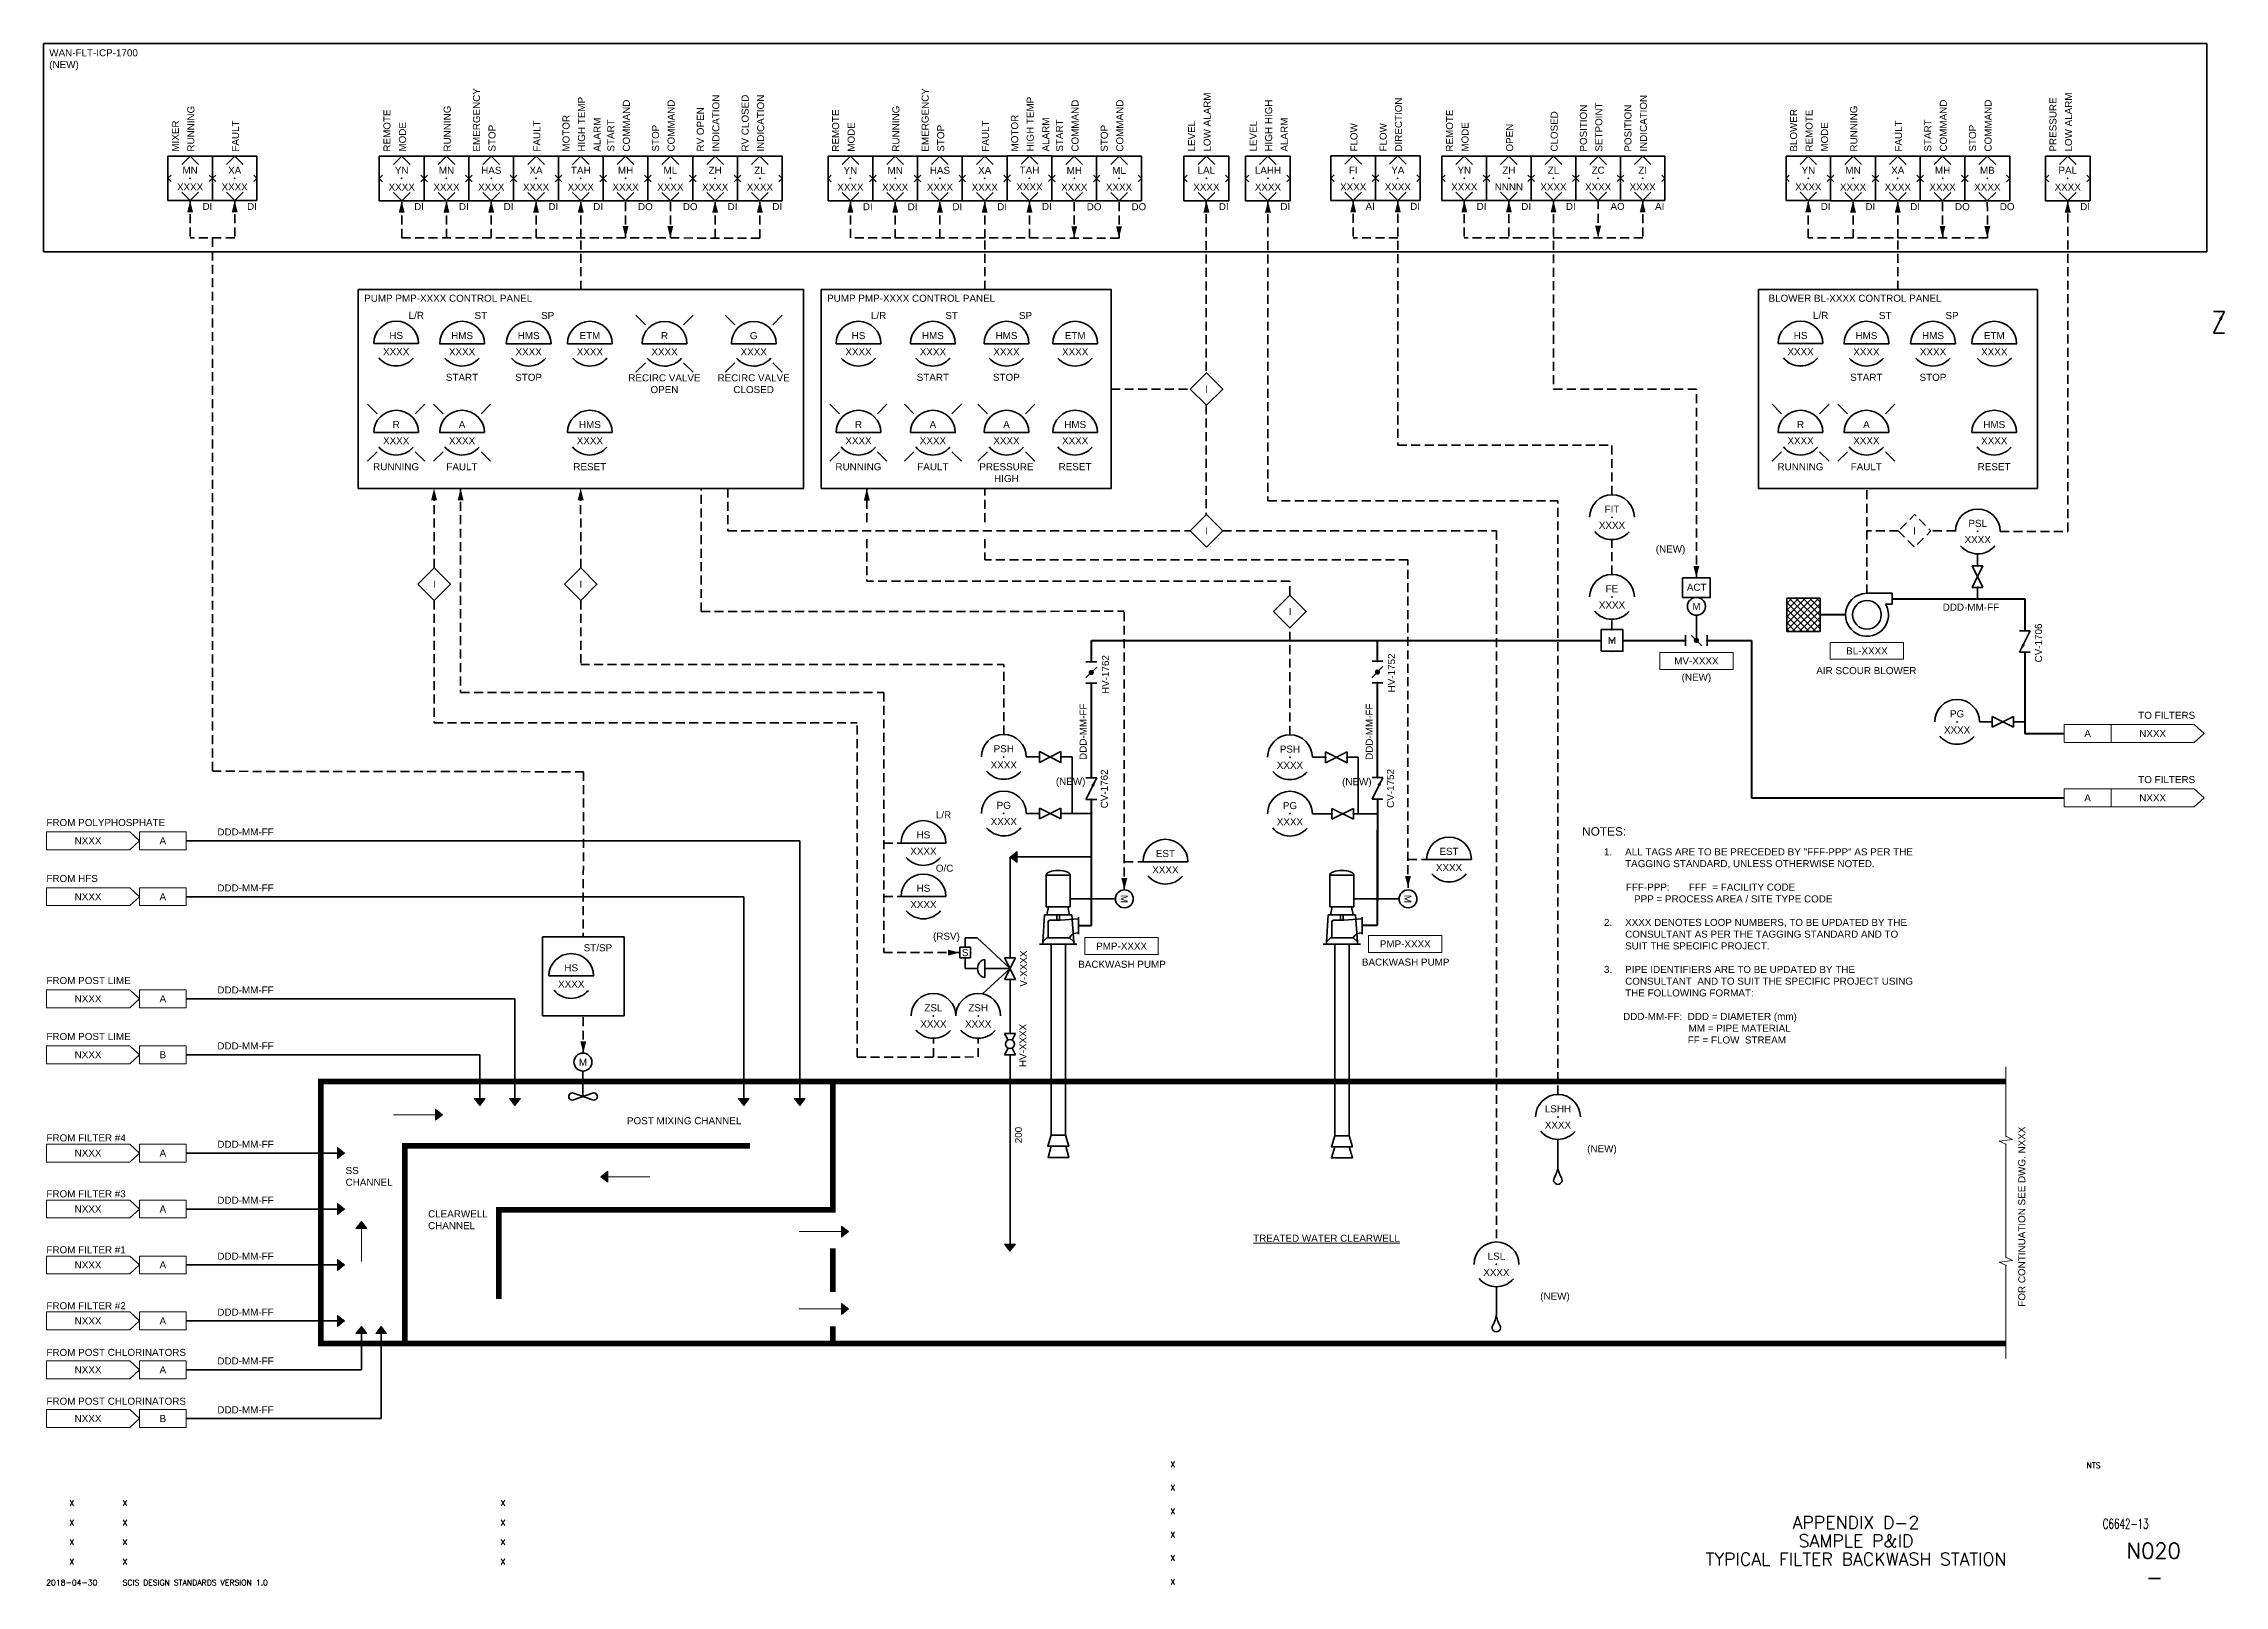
# Paper-space layout '10-Sample Backwash P&ID - A1 Sheet' of a CAD drawing. Extents: x 49 to 822, y 22 to 569.
import ezdxf
from ezdxf.enums import TextEntityAlignment as Align

# ---------------------------------------------------------------- set-up
doc = ezdxf.new("R2010")
doc.units = 0
doc.linetypes.add('HIDDEN2', pattern=[4.7625, 3.175, -1.5875])
doc.layers.add('BOR-A1', color=7, linetype='Continuous')
for name, color, linetype, lineweight in [('D-EQPM', 4, 'Continuous', 35), ('D-MAJOR', 6, 'Continuous', 70), ('D-MINOR', 4, 'Continuous', 35), ('D-VALV', 4, 'Continuous', 35), ('D-VALV-EXST', 252, 'Continuous', 35), ('DI-COMP', 4, 'Continuous', 35), ('G-ANNO-SYMB', 1, 'Continuous', 13), ('G-ANNO-SYMB-EXST', 252, 'Continuous', 13), ('G-ANNO-TXNT-EXST', 252, 'Continuous', 13), ('N-ANNO-TEXT', 3, 'Continuous', 18), ('N-INST', 4, 'Continuous', 35), ('N-SGNL-ELEC', 4, 'HIDDEN2', 35)]:
    doc.layers.add(name, color=color, linetype=linetype, lineweight=lineweight)
doc.styles.add('_CGS_2-5_NOTES', font='arial.ttf', dxfattribs={"height": 2.5})
doc.styles.add('_CGS_2-5_SYMBOL', font='arial.ttf', dxfattribs={"height": 2.5})
doc.styles.add('STD2-0', font='simplex.shx', dxfattribs={"height": 2})
doc.styles.add('STD3-5', font='simplex.shx', dxfattribs={"height": 3.5})
doc.styles.add('STD4-5', font='simplex.shx', dxfattribs={"height": 4.5})
doc.styles.add('STD5-5', font='SIMPLEX')

psp = doc.layouts.new('10-Sample Backwash P&ID - A1 Sheet')

# ---------------------------------------------------------------- texts
at = {"layer": 'D-EQPM', "ltscale": 0.0508, "style": '_CGS_2-5_SYMBOL'}
psp.add_text('M', height=2.5, dxfattribs=at).set_placement((240.24, 207.94), align=Align.MIDDLE_CENTER)
at = {"layer": 'D-VALV', "style": '_CGS_2-5_SYMBOL'}
psp.add_text('S', height=2.5, dxfattribs=at).set_placement((375.75, 246.78), align=Align.MIDDLE_CENTER)
at = {"layer": 'G-ANNO-TXNT-EXST', "char_height": 2.5, "width": 24.0114, "attachment_point": 5, "rotation": 90, "style": '_CGS_2-5_NOTES'}
for s, insert in [('HV-1752', (526.91, 345.92)), ('CV-1752', (526.57, 304.96))]:
    psp.add_mtext(s, dxfattribs=dict(at, insert=insert))
at = {"layer": 'G-ANNO-TXNT-EXST', "ltscale": 0.75, "char_height": 2.5, "width": 24.0114, "attachment_point": 5, "rotation": 90, "style": '_CGS_2-5_NOTES'}
for s, insert in [('HV-XXXX', (396.23, 213.88)), ('200', (394.65, 182.09))]:
    psp.add_mtext(s, dxfattribs=dict(at, insert=insert))
at = {"layer": 'N-ANNO-TEXT', "style": '_CGS_2-5_NOTES'}
for s, p in [('MV-XXXX', (635.02, 348.94)), ('BL-XXXX', (695.49, 352.49)), ('PMP-XXXX', (431.22, 247.84)), ('PMP-XXXX', (531.79, 248.61))]:
    psp.add_text(s, height=2.5, dxfattribs=at).set_placement(p, align=Align.CENTER)
for s, insert, char_height, width, attachment_point in [('WAN-FLT-ICP-1700\\P(NEW) ', (50.99, 567), 2.5, 103.4701, 1), ('PUMP PMP-XXXX CONTROL PANEL', (162.66, 479.99), 2.5, 103.4701, 1), ('PUMP PMP-XXXX CONTROL PANEL', (326.81, 479.99), 2.5, 103.4701, 1), ('BLOWER BL-XXXX CONTROL PANEL', (660.6, 479.99), 2.5, 103.4701, 1), ('START', (197.32, 451.97), 2.5, 39.4583, 2), ('STOP', (220.94, 451.97), 2.5, 39.4583, 2), ('RECIRC VALVE\\POPEN', (269.11, 451.78), 2.5, 39.4583, 2), ('RECIRC VALVE\\PCLOSED', (300.74, 451.78), 2.5, 39.4583, 2), ('START', (364.29, 451.97), 2.5, 39.4583, 2), ('STOP', (390.36, 451.97), 2.5, 39.4583, 2), ('START', (695.26, 451.97), 2.5, 39.4583, 2), ('STOP', (718.88, 451.97), 2.5, 39.4583, 2), ('I', (461.37, 446.56), 2.5, 30, 5), ('RUNNING', (173.98, 420.27), 2.5, 39.4583, 2), ('FAULT', (197.32, 420.27), 2.5, 39.4583, 2), ('RESET', (242.63, 420.28), 2.5, 39.4583, 2), ('RUNNING', (337.89, 420.27), 2.5, 39.4583, 2), ('FAULT', (364.28, 420.27), 2.5, 39.4583, 2), ('PRESSURE\\PHIGH', (390.36, 420.27), 2.5, 39.4583, 2), ('RESET', (414.7, 420.28), 2.5, 39.4583, 2), ('RUNNING', (671.92, 420.27), 2.5, 39.4583, 2), ('FAULT', (695.26, 420.27), 2.5, 39.4583, 2), ('RESET', (740.57, 420.28), 2.5, 39.4583, 2), ('I', (461.37, 396.32), 2.5, 30, 5), ('I', (712.38, 396.26), 2.5, 30, 5), ('(NEW)', (625.85, 387.85), 2.5, 35.8363, 8), ('I', (187.53, 377.38), 2.5, 30, 5), ('I', (239.51, 377.38), 2.5, 30, 5), ('ACT', (635.13, 377.54), 2.5, 13.9317, 2), ('I', (490.98, 367.67), 2.5, 30, 5), ('DDD-MM-FF', (722.36, 367.98), 2.5, 49.0694, 7), ('AIR SCOUR BLOWER', (677.53, 345.45), 2.5, 40.3541, 7), ('(NEW)', (635.02, 344.04), 2.5, 24.0114, 5), ('TO FILTERS', (811.86, 329.61), 2.5, 51.2589, 9), ('TO FILTERS', (811.86, 306.82), 2.5, 51.2589, 9), ('(NEW)', (413.15, 305.48), 2.5, 35.8363, 8), ('(NEW)', (514.62, 305.36), 2.5, 35.8363, 8), ('FROM POLYPHOSPHATE', (49.99, 291.6), 2.5, 49.0694, 7), ('DDD-MM-FF', (110.6, 288.29), 2.5, 49.0694, 7), ('NOTES:', (594.5, 291.24), 3, 58.28, 1), ('\\pi-7.5,l7.5,t7.5;1.^IALL TAGS ARE TO BE PRECEDED BY "FFF-PPP" AS PER THE TAGGING STANDARD, UNLESS OTHERWISE NOTED.\\P\\pi0,l0,tz;\\P        FFF-PPP:       FFF  = FACILITY CODE^I^I^I^I^I                     PPP = PROCESS AREA / SITE TYPE CODE \\P\\P\\pi-7.5,l7.5,t7.5;2.^IXXXX DENOTES LOOP NUMBERS, TO BE UPDATED BY THE CONSULTANT AS PER THE TAGGING STANDARD AND TO SUIT THE SPECIFIC PROJECT.\\P\\pi0,l0,tz;\\P\\pi-7.5,l7.5,t7.5;3.^IPIPE IDENTIFIERS ARE TO BE UPDATED BY THE CONSULTANT  AND TO SUIT THE SPECIFIC PROJECT USING THE FOLLOWING FORMAT:\\P\\pi0,l0,tz;\\P       DDD-MM-FF:  DDD = DIAMETER (mm)\\P^I^I^IMM = PIPE MATERIAL\\P^I^I          FF = FLOW  STREAM  ', (602.25, 283.74), 2.5, 109.7185, 1), ('FROM HFS', (49.99, 271.77), 2.5, 49.0694, 7), ('DDD-MM-FF', (110.6, 268.45), 2.5, 49.0694, 7), ('(RSV)', (369.11, 250.58), 2.5, 29.1219, 8), ('\\pi9.21411;BACKWASH PUMP', (406.62, 241.35), 2.5, 49.0694, 7), ('\\pi9.21411;BACKWASH PUMP', (507.2, 242.13), 2.5, 49.0694, 7), ('FROM POST LIME', (49.99, 235.59), 2.5, 49.0694, 7), ('DDD-MM-FF', (110.6, 232.28), 2.5, 49.0694, 7), ('FROM POST LIME', (49.99, 215.76), 2.5, 49.0694, 7), ('DDD-MM-FF', (110.6, 212.45), 2.5, 49.0694, 7), ('POST MIXING CHANNEL', (255.83, 185.9), 2.5, 49.0694, 7), ('FROM FILTER #4', (49.99, 179.82), 2.5, 49.0694, 7), ('DDD-MM-FF', (110.6, 177.58), 2.5, 49.0694, 7), ('(NEW)', (601.53, 175.26), 2.5, 25.5077, 8), ('SS\\PCHANNEL', (156.07, 164.09), 2.5, 49.0694, 7), ('FROM FILTER #3', (49.99, 159.99), 2.5, 49.0694, 7), ('DDD-MM-FF', (110.6, 157.75), 2.5, 49.0694, 7), ('CLEARWELL \\PCHANNEL', (185.31, 148.7), 2.5, 49.0694, 7), ('FROM FILTER #1', (49.99, 140.15), 2.5, 49.0694, 7), ('DDD-MM-FF', (110.6, 137.91), 2.5, 49.0694, 7), ('{\\LTREATED WATER CLEARWELL}', (477.87, 146.78), 2.5, 84.9917, 1), ('(NEW)', (584.88, 123.01), 2.5, 35.8363, 8), ('FROM FILTER #2', (49.99, 120.31), 2.5, 49.0694, 7), ('DDD-MM-FF', (110.6, 118.07), 2.5, 49.0694, 7), ('FROM POST CHLORINATORS', (49.99, 103.77), 2.5, 49.0694, 7), ('DDD-MM-FF', (110.6, 100.77), 2.5, 49.0694, 7), ('FROM POST CHLORINATORS', (49.99, 86.47), 2.5, 49.0694, 7), ('DDD-MM-FF', (110.6, 83.46), 2.5, 49.0694, 7)]:
    psp.add_mtext(s, dxfattribs=dict(at, insert=insert, char_height=char_height, width=width, attachment_point=attachment_point))
at = {"layer": 'N-ANNO-TEXT', "char_height": 2.5, "rotation": 90, "style": '_CGS_2-5_NOTES'}
for s, insert, width, attachment_point in [('CV-1706', (756.31, 356.53), 24.0114, 5), ('HV-1762', (425.5, 345.35), 24.0114, 5), ('DDD-MM-FF', (417.55, 325.07), 24.0114, 5), ('DDD-MM-FF', (519.02, 325.07), 24.0114, 5), ('CV-1762', (425.1, 304.82), 24.0114, 5), ('FOR CONTINUATION SEE DWG. NXXX', (751.66, 121.26), 98.0096, 7)]:
    psp.add_mtext(s, dxfattribs=dict(at, insert=insert, width=width, attachment_point=attachment_point))
at = {"layer": 'N-ANNO-TEXT', "ltscale": 0.75, "insert": (396.44, 241.11), "char_height": 2.5, "width": 24.2624, "attachment_point": 5, "rotation": 90, "style": '_CGS_2-5_NOTES'}
psp.add_mtext('V-XXXX', dxfattribs=at)

# ---------------------------------------------------------------- blocks, each defined once
blk = doc.blocks.new('CGS A1 TITLE ATT')
at = {"layer": 'BOR-A1', "color": 1}
for tag, p, height, style in [('DATE', (448.47, 64.4), 2, 'STD2-0'), ('DRAWN', (448.47, 56.08), 2, 'STD2-0'), ('DESIGNER', (448.47, 47.76), 2, 'STD2-0'), ('CHECKED', (448.47, 39.44), 2, 'STD2-0'), ('FILE', (783.85, 42.55), 3.5, 'STD3-5'), ('ENGINEER', (448.47, 31.12), 2, 'STD2-0'), ('AD909', (787.49, 32), 5.5, 'STD5-5'), ('APPROVED', (448.47, 22.72), 2, 'STD2-0')]:
    blk.add_attdef(tag, p, '', height=height, dxfattribs=dict(at, style=style))
at = {"layer": 'BOR-A1', "color": 1, "style": 'STD2-0', "flags": 4}
blk.add_attdef('SCALE', (773.37, 64), '', height=2, dxfattribs=at)
at = {"layer": 'BOR-A1', "color": 1, "style": 'STD4-5'}
for tag, p in [('TITLE-1', (691.59, 44.75)), ('TITLE-2', (691.59, 38.25)), ('TITLE-3', (691.59, 31.75)), ('TITLE-4', (691.59, 25.25))]:
    blk.add_attdef(tag, text='', height=4.5, dxfattribs=at).set_placement(p, align=Align.MIDDLE_CENTER)
at = {"layer": 'BOR-A1', "color": 1, "style": 'STD5-5'}
blk.add_attdef('999', text='', height=5.5, dxfattribs=at).set_placement((800.49, 22.5), align=Align.RIGHT)
blk = doc.blocks.new('REFa')
for p, q in [((29.5148, 3.175), (0, 3.175)), ((0, -3.175), (0, 3.175)), ((32.9692, 0), (29.5148, 3.175)), ((29.5148, -3.175), (32.9692, 0)), ((0, -3.175), (29.5148, -3.175))]:
    blk.add_line(p, q)
at = {"style": '_CGS_2-5_SYMBOL'}
blk.add_attdef('A', text='', height=2.5, dxfattribs=at).set_placement((14.7574, 0), align=Align.MIDDLE_CENTER)
blk = doc.blocks.new('REFb')
for p, q in [((0, 3.175), (0, -3.175)), ((0, 3.175), (16.6116, 3.175)), ((16.6116, -3.175), (16.6116, 3.175)), ((16.6116, -3.175), (0, -3.175))]:
    blk.add_line(p, q)
at = {"style": '_CGS_2-5_SYMBOL'}
blk.add_attdef('A', text='', height=2.5, dxfattribs=at).set_placement((8.3058, 0), align=Align.MIDDLE_CENTER)
blk = doc.blocks.new('_D_VALVE_CHECK')
for p, q in [((0, -1.905), (0, 1.905)), ((0, 1.905), (7.62, -1.905)), ((7.62, -1.905), (7.62, 1.905))]:
    blk.add_line(p, q)
for p in [(0, 0), (3.81, 0), (7.62, 0)]:
    blk.add_point(p)
blk.add_solid([(4.5466, -0.9652), (7.62, -1.905), (5.0292, 0.0254)])
blk = doc.blocks.new('_D_VALVE_BUTTERFLY')
h = blk.add_hatch(color=256)
edge = h.paths.add_edge_path()
edge.add_arc((3.81, 0.02), 0.953, 180, 540)
for p, q in [((0, 1.91), (0, -1.9)), ((1.91, 1.91), (5.72, -1.9)), ((7.62, 1.91), (7.62, -1.9))]:
    blk.add_line(p, q)
for p in [(3.81, 0), (0, -0.02), (7.62, -0.02)]:
    blk.add_point(p)
blk = doc.blocks.new('_N_INST_FIELD_OP ACCESS')
for start, end in [(0, 180), (219.69949, 319.76065)]:
    blk.add_arc((0, 0), 7.94, start, end)
blk.add_point((0, 0))
at = {"style": '_CGS_2-5_SYMBOL'}
blk.add_attdef('ABB', (4.41, 8.76), '', height=2.5, dxfattribs=at)
for tag, p in [('TAG', (0, 1.63)), ('NO', (0, -4.12))]:
    blk.add_attdef(tag, text='', height=2.5, dxfattribs=at).set_placement(p, align=Align.CENTER)
blk = doc.blocks.new('_N_PLC_FIELD_OP ACCESS')
for p, q in [((-7.94, 15.87), (7.94, 15.87)), ((-7.94, 0), (-7.94, 15.87)), ((0, 15.87), (-2.96, 12.91)), ((2.96, 12.91), (0, 15.87)), ((7.94, 0), (7.94, 15.87)), ((-6.76, 9.11), (-7.94, 7.94)), ((-7.94, 7.94), (-6.76, 6.76)), ((7.94, 7.94), (6.76, 9.11)), ((6.76, 6.76), (7.94, 7.94)), ((7.94, 0), (-7.94, 0)), ((-2.96, 2.96), (0, 0)), ((0, 0), (2.96, 2.96))]:
    blk.add_line(p, q)
blk.add_point((0, 7.94))
at = {"style": '_CGS_2-5_SYMBOL'}
for tag, p in [('DESCRIPTION1', (-3.99, 16.48)), ('DESCRIPTION2', (1.51, 16.48)), ('DESCRIPTION3', (7.01, 16.48))]:
    blk.add_attdef(tag, p, '', height=2.5, rotation=90, dxfattribs=at)
for tag, p in [('TAG', (0, 9.57)), ('NO', (0, 3.62))]:
    blk.add_attdef(tag, text='', height=2.5, dxfattribs=at).set_placement(p, align=Align.CENTER)
blk.add_attdef('ABB', (4.41, -3.31), '', height=2.5, dxfattribs=at)
blk = doc.blocks.new('_D_VALVE_GATE')
for p, q in [((7.62, -1.905), (0, 1.905)), ((0, 1.905), (0, -1.905)), ((0, -1.905), (7.62, 1.905)), ((7.62, 1.905), (7.62, -1.905))]:
    blk.add_line(p, q)
for p in [(0, 0), (3.81, 0), (7.62, 0)]:
    blk.add_point(p)
blk = doc.blocks.new('_N_INST_PANEL_OP ACCESS')
blk.add_line((-7.95, 0), (7.95, 0))
for start, end in [(0, 180), (219.69949, 319.76065)]:
    blk.add_arc((0, 0), 7.94, start, end)
at = {"ltscale": 0.0508}
blk.add_point((0, 0), dxfattribs=at)
at = {"style": '_CGS_2-5_SYMBOL'}
blk.add_attdef('ABB', (4.41, 8.76), '', height=2.5, dxfattribs=at)
for tag, p in [('TAG', (0, 1.63)), ('NO', (0, -4.12))]:
    blk.add_attdef(tag, text='', height=2.5, dxfattribs=at).set_placement(p, align=Align.CENTER)
blk = doc.blocks.new('_N_LIGHT_PANEL')
for p, q in [((-10.12, 10.08), (-6.74, 6.73)), ((10.1, 10.08), (6.72, 6.73)), ((-7.95, 0), (7.95, 0)), ((-10.12, -10.11), (-6.74, -6.76)), ((10.1, -10.11), (6.72, -6.76))]:
    blk.add_line(p, q)
for start, end in [(0, 180), (219.69949, 319.76065)]:
    blk.add_arc((0, 0), 7.94, start, end)
blk.add_point((0, 0))
at = {"style": '_CGS_2-5_SYMBOL'}
for tag, p in [('TAG', (0, 1.63)), ('NO', (0, -4.12))]:
    blk.add_attdef(tag, text='', height=2.5, dxfattribs=at).set_placement(p, align=Align.CENTER)
blk.add_attdef('ABB', (7.41, 4.76), '', height=2.5, dxfattribs=at)
blk = doc.blocks.new('_D_METER_LEVEL FLOAT')
blk.add_line((0, 6), (0, 15.96))
for start, end in [(0, 180), (219.69949, 319.76065)]:
    blk.add_arc((0.04, 23.9), 7.94, start, end)
at = {"linetype": 'Continuous'}
for centre, radius, start, end in [((0, 1.5), 1.5, 146.905, 33.095), ((-9, 7.02), 9.06, 328.30262, 353.54581), ((9, 7.02), 9.06, 186.45419, 211.69738)]:
    blk.add_arc(centre, radius, start, end, dxfattribs=at)
blk.add_point((0.04, 23.9))
at = {"style": '_CGS_2-5_SYMBOL'}
blk.add_attdef('ABB', (4.45, 32.65), '', height=2.5, dxfattribs=at)
for tag, p in [('TAG', (0.04, 25.53)), ('NO', (0.04, 19.78))]:
    blk.add_attdef(tag, text='', height=2.5, dxfattribs=at).set_placement(p, align=Align.CENTER)
blk = doc.blocks.new('_D_PUMP_VERTICAL TURBINE')
for p, q in [((-11.47, 17.97), (-11.47, 6.74)), ((-2.93, 17.97), (-11.47, 17.97)), ((-2.93, 6.74), (-2.93, 17.97)), ((-12.69, -5.85), (-12.08, 3.9)), ((-12.08, 3.9), (-2.32, 3.9)), ((-11.47, 6.74), (-2.93, 6.74)), ((-10.61, 6.74), (-11.21, 3.9)), ((-10.74, -4.23), (-10.74, 1.41)), ((-10.22, 1.94), (-6.54, 1.94)), ((-7.64, 1.94), (-7.64, 3.9)), ((-6.75, 1.94), (-6.75, 3.9)), ((-6.54, 1.94), (0, 2.41)), ((-3.78, 6.74), (-3.19, 3.9)), ((-1.71, -5.85), (-2.32, 3.9)), ((0, -3.02), (0, 3.02)), ((-0.57, -6.49), (-13.82, -6.49)), ((-12.69, -6.49), (-12.69, -5.85)), ((-12.68, -5.63), (-11.23, -4.23)), ((-11.23, -4.23), (-3.17, -4.23)), ((-1.72, -5.63), (-3.17, -4.23)), ((-1.71, -6.49), (-1.71, -5.85))]:
    blk.add_line(p, q)
blk.add_arc((-10.22, 1.41), 0.528, 90, 180)
at = {"extrusion": (0, 0, -1)}
blk.add_ellipse((-7.2, 17.97), major_axis=(4.27, 0), ratio=0.386284, start_param=3.141593, end_param=6.283185, dxfattribs=at)
blk.add_ellipse((-0.21, -5.85), major_axis=(-2.39, 2.39), ratio=1, start_param=-0.846486, end_param=0.286057)
at = {"style": '_CGS_2-5_SYMBOL'}
blk.add_attdef('XX', text='', height=2.5, dxfattribs=at).set_placement((0.15, -6.59), align=Align.TOP_LEFT)
blk = doc.blocks.new('_D_ACTUATOR_ELECTRIC MOTOR')
at = {"flags": 128}
blk.add_lwpolyline([(0, 0), (0, 8.89)], dxfattribs=at)
blk.add_circle((0, 12.08), 3.18)
blk.add_point((0, 0))
at = {"style": '_CGS_2-5_SYMBOL'}
blk.add_text('M', height=2.5, dxfattribs=at).set_placement((0.02, 12.04), align=Align.MIDDLE_CENTER)
blk.add_attdef('XXX', text='', height=2.5, dxfattribs=at).set_placement((0.74, 8.07), align=Align.TOP_LEFT)
blk = doc.blocks.new('_D_VALVE_BALL - NORMALLY OPEN')
for p, q in [((2.39, 0.71), (0, 1.9)), ((0, 1.9), (0, -1.9)), ((5.23, 0.71), (7.62, 1.9)), ((7.62, 1.9), (7.62, -1.9)), ((0, -1.9), (2.39, -0.71)), ((7.62, -1.9), (5.23, -0.71))]:
    blk.add_line(p, q)
blk.add_circle((3.81, 0), 1.59)
for p in [(0, 0), (7.62, 0)]:
    blk.add_point(p)
blk = doc.blocks.new('_D_MISC_MIXER')
for p, q in [((0, 0), (0, -9.04)), ((-3.38, -10.24), (3.4, -7.85)), ((-3.38, -7.85), (3.4, -10.24))]:
    blk.add_line(p, q)
at = {"extrusion": (0, 0, -1)}
blk.add_arc((-3.84, -9.06), 1.27, 70.53743, 289.46256, dxfattribs=at)
blk.add_arc((-3.78, -9.06), 1.27, 70.53743, 289.46256)
blk.add_point((0, -4.52))
blk = doc.blocks.new('_D_METER_ELECTROMAGNETIC FLOWMETER')
at = {"flags": 128}
blk.add_lwpolyline([(0, -3.86), (0, 3.86), (7.72, 3.86), (7.72, -3.86)], close=True, dxfattribs=at)
for p in [(0, 0), (3.86, 3.86), (3.86, 0), (7.72, 0), (3.86, -3.86)]:
    blk.add_point(p)
at = {"style": '_CGS_2-5_SYMBOL'}
blk.add_text('M', height=2.5, dxfattribs=at).set_placement((3.87, 0), align=Align.MIDDLE_CENTER)
blk = doc.blocks.new('_D_BLOWER_CENTRIFUGAL')
at = {"flags": 128}
blk.add_lwpolyline([(-8.89, 1.91), (0, 1.91), (0, 0), (0, -1.91), (-2.29, -1.91)], dxfattribs=at)
blk.add_circle((-8.89, -5.72), 5.08)
for start, end in [(90, 180), (180, 30.00043)]:
    blk.add_arc((-8.89, -5.72), 7.62, start, end)
at = {"style": '_CGS_2-5_SYMBOL'}
blk.add_attdef('XX', text='', height=2.5, dxfattribs=at).set_placement((-1.67, -10.89), align=Align.TOP_LEFT)
blk = doc.blocks.new('_D_MISC_AIR FILTER')
for p, q in [((0, 5.91), (11.81, 5.91)), ((0, 5.91), (0, -5.91)), ((11.81, 5.91), (11.81, -5.91)), ((0, -5.91), (11.81, -5.91))]:
    blk.add_line(p, q)
at = {"color": 0, "linetype": 'ByBlock', "lineweight": -2}
for p, q in [((0, -5.5), (11.4, 5.91)), ((0, -3.11), (9.02, 5.91)), ((0, -0.72), (6.63, 5.91)), ((0, 1.66), (4.24, 5.91)), ((0, 4.05), (1.86, 5.91)), ((10.33, -5.91), (0, 4.42)), ((7.94, -5.91), (0, 2.03)), ((11.81, -5.01), (0.9, 5.91)), ((1.98, -5.91), (11.81, 3.93)), ((11.81, -2.62), (3.29, 5.91)), ((4.36, -5.91), (11.81, 1.54)), ((11.81, -0.23), (5.67, 5.91)), ((11.81, 2.15), (8.06, 5.91)), ((11.81, 4.54), (10.45, 5.91)), ((5.55, -5.91), (0, -0.35)), ((3.17, -5.91), (0, -2.74)), ((0.78, -5.91), (0, -5.12)), ((6.75, -5.91), (11.81, -0.84)), ((9.14, -5.91), (11.81, -3.23)), ((11.52, -5.91), (11.81, -5.62))]:
    blk.add_line(p, q, dxfattribs=at)
blk = doc.blocks.new('CGS A1 REV ATT')
at = {"layer": 'BOR-A1', "color": 1, "style": 'STD2-0'}
for tag, p in [('R5-DATE', (58.99, 50.62)), ('R5-BY', (211.87, 50.62)), ('R4-DATE', (58.99, 43.7)), ('R3-DATE', (58.99, 36.78)), ('R4-BY', (211.87, 43.7)), ('R3-BY', (211.87, 36.78)), ('R2-DATE', (58.99, 29.86)), ('R2-BY', (211.87, 29.86)), ('R1-DATE', (58.99, 22.46)), ('R1-BY', (211.87, 22.46))]:
    blk.add_attdef(tag, text='', height=2, dxfattribs=at).set_placement(p, align=Align.CENTER)
for tag, p in [('R5-DESC', (76.99, 50.62)), ('R4-DESC', (76.99, 43.7)), ('R3-DESC', (76.99, 36.78)), ('R2-DESC', (76.99, 29.86)), ('R1-DESC', (76.99, 22.46))]:
    blk.add_attdef(tag, p, '', height=2, dxfattribs=at)

# ---------------------------------------------------------------- linework, layer by layer
at = {"layer": 'D-EQPM', "ltscale": 0.0508}
for p, q in [((420.11, 265.83), (413.02, 265.82)), ((520.69, 265.83), (513.59, 265.82)), ((406.19, 249.87), (406.19, 182.09)), ((411.29, 249.87), (411.29, 182.09)), ((506.77, 249.75), (506.77, 181.87)), ((511.87, 249.75), (511.87, 181.87))]:
    psp.add_line(p, q, dxfattribs=at)
for points in [[(411.29, 182.09), (406.19, 182.09), (405.02, 178.14), (412.46, 178.14)], [(411.39, 178.14), (406.29, 178.14), (405.12, 174.2), (412.56, 174.2)], [(511.87, 181.87), (506.77, 181.87), (505.6, 177.92), (513.04, 177.92)], [(511.87, 177.92), (506.77, 177.92), (505.6, 173.98), (513.04, 173.98)]]:
    psp.add_lwpolyline(points, close=True, dxfattribs=at)
psp.add_circle((240.22, 207.98), 3.18, dxfattribs=at)
at = {"layer": 'D-MAJOR'}
for p, q in [((704.38, 372.24), (751.49, 372.24)), ((751.49, 372.24), (751.49, 360.89)), ((687.87, 366.52), (678.85, 366.52)), ((420.48, 349.88), (420.48, 357.44)), ((420.48, 357.44), (601.22, 357.44)), ((521.95, 350.04), (521.95, 357.44)), ((608.94, 357.44), (631.21, 357.44)), ((638.83, 357.44), (654.55, 357.44)), ((654.55, 357.44), (654.55, 301.64)), ((751.49, 353.27), (751.49, 324.44)), ((420.48, 308.69), (420.48, 342.26)), ((521.95, 308.69), (521.95, 342.42)), ((751.49, 324.44), (765.42, 324.44)), ((654.55, 301.64), (765.42, 301.64)), ((420.48, 256.36), (420.48, 301.07)), ((521.95, 301.22), (521.95, 265.05)), ((521.95, 256.47), (521.95, 290.35)), ((415.94, 256.36), (420.48, 256.36)), ((516.52, 256.47), (521.95, 256.47))]:
    psp.add_line(p, q, dxfattribs=at)
at = {"layer": 'D-MINOR'}
for p, q in [((734.73, 383.88), (734.73, 388.12)), ((734.73, 372.24), (734.73, 376.26)), ((735.4, 328.56), (739.85, 328.56)), ((747.47, 328.56), (751.49, 328.56)), ((397.37, 316.12), (402.08, 316.12)), ((409.7, 316.12), (413.63, 316.12)), ((413.63, 296.06), (413.63, 316.12)), ((498.84, 316.01), (503.55, 316.01)), ((511.17, 316.01), (515.1, 316.01)), ((515.1, 295.94), (515.1, 316.01)), ((397.37, 296.06), (402.08, 296.06)), ((409.7, 296.06), (420.48, 296.06)), ((498.84, 295.98), (505.8, 295.98)), ((513.42, 295.98), (521.95, 295.98)), ((99.57, 286.43), (317.07, 286.43)), ((317.07, 286.43), (317.07, 192.56)), ((391.65, 280.67), (420.48, 280.67)), ((391.65, 280.62), (391.65, 244.92)), ((99.57, 266.59), (297.23, 266.59)), ((297.23, 266.59), (297.23, 192.56)), ((391.65, 237.3), (391.65, 218.15)), ((99.57, 230.42), (216.09, 230.42)), ((216.09, 230.42), (216.09, 192.56)), ((99.57, 210.58), (203.61, 210.58)), ((203.61, 210.58), (203.61, 192.56)), ((391.65, 143.44), (391.65, 210.53)), ((99.57, 175.72), (155.72, 175.72)), ((137.7, 175.72), (155.72, 175.72)), ((99.57, 155.88), (155.72, 155.88)), ((137.7, 155.88), (155.72, 155.88)), ((99.57, 136.05), (155.72, 136.05)), ((137.7, 136.05), (155.72, 136.05)), ((99.57, 116.21), (155.72, 116.21)), ((137.7, 116.21), (155.72, 116.21)), ((161.7, 98.9), (161.7, 114.28)), ((168.68, 81.6), (168.68, 114.28)), ((99.57, 98.9), (161.7, 98.9)), ((99.57, 81.6), (168.68, 81.6))]:
    psp.add_line(p, q, dxfattribs=at)
at = {"layer": 'D-VALV'}
for p, q in [((377.65, 248.68), (373.84, 248.68)), ((373.84, 248.68), (373.84, 244.87)), ((375.74, 248.68), (375.74, 252.01)), ((379.99, 252.01), (375.74, 252.01)), ((377.65, 244.87), (377.65, 248.68)), ((391.65, 241.11), (379.99, 252.01)), ((373.84, 244.87), (375.74, 244.87)), ((375.74, 241.13), (375.74, 244.87)), ((375.74, 244.87), (377.65, 244.87)), ((380.17, 241.13), (375.74, 241.13)), ((391.65, 241.11), (381.9, 232.12)), ((382.72, 244.3), (382.72, 237.95))]:
    psp.add_line(p, q, dxfattribs=at)
at = {"layer": 'D-VALV', "flags": 128}
psp.add_lwpolyline([(391.65, 241.11), (382.73, 241.11)], dxfattribs=at)
at = {"layer": 'D-VALV', "extrusion": (0, 0, -1)}
psp.add_ellipse((382.71, 241.13), major_axis=(0, 3.18), ratio=0.8, start_param=3.141593, end_param=6.283185, dxfattribs=at)
at = {"layer": 'D-VALV'}
for p in [(375.74, 242.91), (377.65, 246.78), (391.65, 241.11)]:
    psp.add_point(p, dxfattribs=at)
at = {"layer": 'DI-COMP', "ltscale": 0.0508}
for p in [(635.02, 357.44), (240.22, 195.9)]:
    psp.add_point(p, dxfattribs=at)
at = {"layer": 'G-ANNO-SYMB'}
for p, q in [((391.65, 280.62), (394.13, 282.57)), ((394.13, 278.67), (391.65, 280.62)), ((394.13, 282.57), (394.13, 278.67)), ((201.66, 195.04), (205.56, 195.04)), ((203.61, 192.56), (201.66, 195.04)), ((205.56, 195.04), (203.61, 192.56)), ((214.14, 195.04), (218.03, 195.04)), ((216.09, 192.56), (214.14, 195.04)), ((218.03, 195.04), (216.09, 192.56)), ((299.18, 195.04), (295.28, 195.04)), ((295.28, 195.04), (297.23, 192.56)), ((297.23, 192.56), (299.18, 195.04)), ((319.02, 195.04), (315.12, 195.04)), ((315.12, 195.04), (317.07, 192.56)), ((317.07, 192.56), (319.02, 195.04)), ((173.09, 189.3), (190.47, 189.3)), ((187.99, 191.25), (187.99, 187.35)), ((190.47, 189.3), (187.99, 191.25)), ((187.99, 187.35), (190.47, 189.3)), ((153.24, 177.67), (153.24, 173.77)), ((155.72, 175.72), (153.24, 177.67)), ((153.24, 173.77), (155.72, 175.72)), ((249.06, 169.29), (246.58, 167.34)), ((246.58, 167.34), (263.96, 167.34)), ((246.58, 167.34), (249.06, 165.39)), ((249.06, 165.39), (249.06, 169.29)), ((153.24, 157.83), (153.24, 153.93)), ((155.72, 155.88), (153.24, 157.83)), ((153.24, 153.93), (155.72, 155.88)), ((161.7, 151.5), (159.75, 149.02)), ((159.75, 149.02), (163.65, 149.02)), ((161.7, 137.24), (161.7, 151.5)), ((163.65, 149.02), (161.7, 151.5)), ((316.93, 147.87), (334.32, 147.87)), ((331.84, 149.82), (331.84, 145.92)), ((334.32, 147.87), (331.84, 149.82)), ((331.84, 145.92), (334.32, 147.87)), ((393.56, 143.44), (389.66, 143.44)), ((389.66, 143.44), (391.61, 140.96)), ((391.61, 140.96), (393.56, 143.44)), ((153.24, 138), (153.24, 134.1)), ((155.72, 136.05), (153.24, 138)), ((153.24, 134.1), (155.72, 136.05)), ((153.24, 118.16), (153.24, 114.26)), ((155.72, 116.21), (153.24, 118.16)), ((153.24, 114.26), (155.72, 116.21)), ((316.93, 120.46), (334.32, 120.46)), ((331.84, 122.41), (331.84, 118.51)), ((334.32, 120.46), (331.84, 122.41)), ((331.84, 118.51), (334.32, 120.46)), ((161.7, 114.28), (159.75, 111.8)), ((159.75, 111.8), (163.65, 111.8)), ((163.65, 111.8), (161.7, 114.28)), ((168.68, 114.28), (166.73, 111.8)), ((166.73, 111.8), (170.62, 111.8)), ((170.62, 111.8), (168.68, 114.28))]:
    psp.add_line(p, q, dxfattribs=at)
for points in [[(708.49, 350.74), (682.49, 350.74), (682.49, 356.74), (708.49, 356.74)], [(648.02, 347.19), (622.02, 347.19), (622.02, 353.19), (648.02, 353.19)], [(444.22, 246.08), (418.22, 246.08), (418.22, 252.08), (444.22, 252.08)], [(544.79, 246.86), (518.79, 246.86), (518.79, 252.86), (544.79, 252.86)]]:
    psp.add_lwpolyline(points, close=True, dxfattribs=at)
at = {"layer": 'G-ANNO-SYMB', "const_width": 2}
for points in [[(744.84, 108.2), (147.25, 108.2), (147.25, 201.03), (744.84, 201.03)], [(744.84, 108.2), (177.06, 108.2), (177.06, 178.32), (299.51, 178.32), (177.06, 178.32), (177.06, 108.2), (147.25, 108.2), (147.25, 201.03), (328.85, 201.03), (328.85, 155.61), (210.36, 155.61), (210.36, 124), (210.36, 155.61), (328.85, 155.61), (328.85, 201.03), (147.25, 201.03), (147.25, 108.2), (328.85, 108.2), (328.85, 114.26)], [(328.85, 126.51), (328.85, 141.93)]]:
    psp.add_lwpolyline(points, dxfattribs=at)
at = {"layer": 'G-ANNO-SYMB', "extrusion": (0, 0, -1)}
for points in [[(-394.13, 282.57), (-394.13, 278.67), (-391.65, 280.62)], [(-201.66, 195.04), (-205.56, 195.04), (-203.61, 192.56)], [(-214.14, 195.04), (-218.03, 195.04), (-216.09, 192.56)], [(-299.18, 195.04), (-295.28, 195.04), (-297.23, 192.56)], [(-319.02, 195.04), (-315.12, 195.04), (-317.07, 192.56)], [(-187.99, 191.25), (-187.99, 187.35), (-190.47, 189.3)], [(-153.24, 177.67), (-153.24, 173.77), (-155.72, 175.72)], [(-249.06, 165.39), (-249.06, 169.29), (-246.58, 167.34)], [(-153.24, 157.83), (-153.24, 153.93), (-155.72, 155.88)], [(-159.75, 149.02), (-163.65, 149.02), (-161.7, 151.5)], [(-331.84, 149.82), (-331.84, 145.92), (-334.32, 147.87)], [(-393.56, 143.44), (-389.66, 143.44), (-391.61, 140.96)], [(-153.24, 138), (-153.24, 134.1), (-155.72, 136.05)], [(-153.24, 118.16), (-153.24, 114.26), (-155.72, 116.21)], [(-331.84, 122.41), (-331.84, 118.51), (-334.32, 120.46)], [(-159.75, 111.8), (-163.65, 111.8), (-161.7, 114.28)], [(-166.73, 111.8), (-170.62, 111.8), (-168.68, 114.28)]]:
    psp.add_solid(points, dxfattribs=at)
at = {"layer": 'G-ANNO-SYMB-EXST'}
for p, q in [((744.75, 206.31), (744.75, 181.66)), ((744.75, 178.81), (744.75, 138.79)), ((744.75, 135.93), (744.75, 102.92))]:
    psp.add_line(p, q, dxfattribs=at)
at = {"layer": 'G-ANNO-SYMB-EXST', "flags": 128}
for points in [[(744.75, 181.66), (747.13, 180.52), (742.37, 179.95), (744.75, 178.81)], [(744.75, 138.79), (747.13, 137.65), (742.37, 137.07), (744.75, 135.93)]]:
    psp.add_lwpolyline(points, dxfattribs=at)
for points in [[(744.75, 180.24), (744.75, 180.24)], [(744.75, 137.36), (744.75, 137.36)]]:
    psp.add_lwpolyline(points, close=True, dxfattribs=at)
at = {"layer": 'G-ANNO-SYMB-EXST'}
for p in [(744.75, 181.66), (744.75, 178.81), (744.75, 138.79), (744.75, 135.93)]:
    psp.add_point(p, dxfattribs=at)
at = {"layer": 'N-INST'}
for p, q in [((225.83, 252.36), (254.83, 252.36)), ((225.83, 252.36), (225.83, 224.36)), ((254.83, 252.36), (254.83, 224.36)), ((225.83, 224.36), (254.83, 224.36))]:
    psp.add_line(p, q, dxfattribs=at)
for points in [[(48.99, 569), (816, 569), (816, 495.21), (48.99, 495.21)], [(657.02, 481.79), (755.92, 481.79), (755.92, 411.33), (657.02, 411.33)], [(630.11, 379.62), (639.93, 379.62), (639.93, 372.7), (630.11, 372.7)]]:
    psp.add_lwpolyline(points, close=True, dxfattribs=at)
for points in [[(160.54, 411.33), (160.54, 481.79), (318.45, 481.79), (318.45, 411.33), (160.54, 411.33)], [(324.69, 411.33), (324.69, 481.79), (427.54, 481.79), (427.54, 411.33), (324.69, 411.33)]]:
    psp.add_lwpolyline(points, dxfattribs=at)
at = {"layer": 'N-INST', "flags": 128}
for points in [[(455.5, 446.56), (461.28, 440.78), (467.06, 446.56), (461.28, 452.34)], [(455.5, 396.32), (461.28, 390.54), (467.06, 396.32), (461.28, 402.1)], [(181.65, 377.38), (187.43, 371.6), (193.21, 377.38), (187.43, 383.16)], [(233.64, 377.38), (239.42, 371.6), (245.2, 377.38), (239.42, 383.16)], [(485.11, 367.67), (490.89, 361.89), (496.67, 367.67), (490.89, 373.45)]]:
    psp.add_lwpolyline(points, close=True, dxfattribs=at)
at = {"layer": 'N-SGNL-ELEC'}
for p, q in [((100.93, 513.35), (100.93, 500.11)), ((116.74, 513.35), (116.74, 500.11)), ((175.96, 500.12), (175.96, 513.29)), ((191.84, 500.12), (191.84, 513.29)), ((207.72, 500.13), (207.72, 513.3)), ((223.59, 500.13), (223.58, 513.3)), ((239.46, 500.13), (239.46, 513.3)), ((255.34, 500.13), (255.33, 513.3)), ((271.22, 500.12), (271.21, 513.29)), ((287.09, 500.12), (287.09, 513.29)), ((302.96, 500.09), (302.96, 513.3)), ((335.05, 500.14), (335.05, 513.26)), ((350.93, 500.08), (350.93, 513.26)), ((366.81, 500.08), (366.8, 513.26)), ((382.68, 500.08), (382.68, 513.26)), ((398.55, 500.17), (398.55, 513.33)), ((414.43, 500.1), (414.42, 513.26)), ((430.31, 500.08), (430.3, 513.26)), ((461.23, 513.29), (461.24, 452.3)), ((483.09, 513.29), (483.09, 406.91)), ((513.34, 513.37), (513.34, 500.14)), ((529.16, 513.37), (529.16, 426.64)), ((552.72, 513.35), (552.72, 500.12)), ((568.53, 513.35), (568.53, 500.1)), ((584.34, 513.35), (584.34, 446.51)), ((600.16, 513.45), (600.16, 500.11)), ((615.97, 513.35), (615.97, 500.11)), ((674.7, 500.12), (674.7, 513.35)), ((690.56, 500.1), (690.56, 513.29)), ((706.48, 500.1), (706.43, 513.3)), ((722.35, 500.11), (722.3, 513.28)), ((738.22, 500.11), (738.17, 513.36)), ((766.69, 396.06), (766.7, 513.29)), ((116.74, 500.11), (100.93, 500.11)), ((108.83, 500.11), (108.83, 311.05)), ((302.96, 500.09), (175.96, 500.12)), ((239.49, 481.79), (239.46, 500.11)), ((430.31, 500.08), (335.05, 500.14)), ((382.72, 481.79), (382.68, 500.11)), ((529.16, 500.13), (513.34, 500.14)), ((615.97, 500.1), (552.72, 500.12)), ((738.23, 500.1), (674.7, 500.12)), ((706.47, 481.79), (706.47, 500.11)), ((427.54, 446.56), (455.5, 446.56)), ((461.24, 440.82), (461.25, 402.06)), ((584.34, 446.51), (635.02, 446.51)), ((635.02, 379.62), (635.02, 446.51)), ((529.16, 426.64), (605.08, 426.64)), ((605.08, 409.05), (605.08, 426.64)), ((187.43, 383.16), (187.43, 411.33)), ((196.85, 411.33), (196.85, 338.96)), ((239.42, 383.16), (239.41, 411.33)), ((282.18, 367.72), (282.14, 411.33)), ((291.56, 411.33), (291.56, 396.32)), ((340.88, 399.32), (340.88, 411.22)), ((382.72, 399.32), (382.72, 411.33)), ((695.49, 374.14), (695.49, 411.33)), ((483.09, 406.91), (585.93, 406.92)), ((585.93, 196.45), (585.93, 406.92)), ((291.56, 396.32), (455.5, 396.32)), ((467.06, 396.32), (564.08, 396.32)), ((564.08, 396.32), (564.11, 144.2)), ((706.6, 396.26), (695.49, 396.26)), ((726.83, 396.26), (718.15, 396.27)), ((742.7, 396.06), (766.69, 396.06)), ((340.88, 393.32), (340.88, 378.42)), ((382.72, 393.32), (382.72, 385.98)), ((605.05, 380.79), (605.04, 393.17)), ((532.72, 385.98), (382.72, 385.98)), ((532.76, 269.78), (532.72, 385.98)), ((187.43, 371.6), (187.43, 328.22)), ((239.42, 371.6), (239.42, 348.93)), ((490.89, 378.42), (340.88, 378.42)), ((490.89, 373.45), (490.89, 378.42)), ((282.15, 367.72), (432.15, 367.76)), ((432.18, 269), (432.15, 367.76)), ((605.08, 361.3), (605.07, 364.92)), ((490.9, 323.98), (490.89, 361.89)), ((239.42, 348.93), (389.43, 348.96)), ((389.43, 324.1), (389.43, 348.96)), ((196.85, 338.96), (346.86, 338.99)), ((346.86, 338.99), (346.88, 246.77)), ((187.43, 328.22), (337.45, 328.25)), ((337.47, 209.75), (337.45, 328.25)), ((108.83, 311.05), (240.4, 310.89)), ((240.4, 310.89), (240.33, 252.36)), ((346.88, 285.61), (353.02, 285.61)), ((432.18, 279.01), (438.81, 279.01)), ((532.76, 279.78), (539.39, 279.78)), ((346.88, 266.69), (353.02, 266.69)), ((373.84, 246.78), (346.88, 246.77)), ((240.35, 211.16), (240.33, 224.36)), ((337.47, 209.75), (380.37, 209.77)), ((364.5, 209.77), (364.5, 216.4)), ((380.37, 209.77), (380.37, 216.4))]:
    psp.add_line(p, q, dxfattribs=at)
at = {"layer": 'N-SGNL-ELEC', "linetype": 'Continuous'}
for points in [[(100.94, 513.36, 0, 2.1, 0), (100.94, 509.16, 2.1, 2.1, 0)], [(116.75, 513.36, 0, 2.1, 0), (116.75, 509.16, 2.1, 2.1, 0)], [(175.96, 513.28, 0, 2.1, 0), (175.96, 509.08, 2.1, 2.1, 0)], [(191.84, 513.28, 0, 2.1, 0), (191.84, 509.08, 2.1, 2.1, 0)], [(207.71, 513.28, 0, 2.1, 0), (207.71, 509.08, 2.1, 2.1, 0)], [(223.59, 513.3, 0, 2.1, 0), (223.59, 509.1, 2.1, 2.1, 0)], [(239.47, 513.3, 0, 2.1, 0), (239.47, 509.1, 2.1, 2.1, 0)], [(287.09, 513.28, 0, 2.1, 0), (287.09, 509.08, 2.1, 2.1, 0)], [(302.96, 513.29, 0, 2.1, 0), (302.96, 509.09, 2.1, 2.1, 0)], [(335.05, 513.25, 0, 2.1, 0), (335.05, 509.05, 2.1, 2.1, 0)], [(350.93, 513.26, 0, 2.1, 0), (350.93, 509.06, 2.1, 2.1, 0)], [(366.8, 513.26, 0, 2.1, 0), (366.8, 509.06, 2.1, 2.1, 0)], [(382.68, 513.26, 0, 2.1, 0), (382.68, 509.06, 2.1, 2.1, 0)], [(398.56, 513.33, 0, 2.1, 0), (398.56, 509.13, 2.1, 2.1, 0)], [(461.28, 513.29, 0, 2.1, 0), (461.28, 509.09, 2.1, 2.1, 0)], [(483.1, 513.29, 0, 2.1, 0), (483.1, 509.09, 2.1, 2.1, 0)], [(513.34, 513.37, 0, 2.1, 0), (513.34, 509.17, 2.1, 2.1, 0)], [(529.16, 513.38, 0, 2.1, 0), (529.16, 509.18, 2.1, 2.1, 0)], [(552.73, 513.36, 0, 2.1, 0), (552.73, 509.16, 2.1, 2.1, 0)], [(568.54, 513.36, 0, 2.1, 0), (568.54, 509.16, 2.1, 2.1, 0)], [(584.35, 513.36, 0, 2.1, 0), (584.35, 509.16, 2.1, 2.1, 0)], [(615.96, 513.36, 0, 2.1, 0), (615.96, 509.16, 2.1, 2.1, 0)], [(674.69, 513.35, 0, 2.1, 0), (674.69, 509.15, 2.1, 2.1, 0)], [(690.55, 513.28, 0, 2.1, 0), (690.55, 509.08, 2.1, 2.1, 0)], [(706.42, 513.28, 0, 2.1, 0), (706.42, 509.08, 2.1, 2.1, 0)], [(766.69, 513.29, 0, 2.1, 0), (766.69, 509.09, 2.1, 2.1, 0)], [(255.33, 500.12, 0, 2.1, 0), (255.33, 504.32, 2.1, 2.1, 0)], [(271.21, 500.12, 0, 2.1, 0), (271.21, 504.32, 2.1, 2.1, 0)], [(414.42, 500.08, 0, 2.1, 0), (414.42, 504.28, 2.1, 2.1, 0)], [(430.3, 500.09, 0, 2.1, 0), (430.3, 504.29, 2.1, 2.1, 0)], [(600.15, 500.21, 0, 2.1, 0), (600.15, 504.41, 2.1, 2.1, 0)], [(722.28, 500.18, 0, 2.1, 0), (722.28, 504.38, 2.1, 2.1, 0)], [(738.16, 500.18, 0, 2.1, 0), (738.16, 504.38, 2.1, 2.1, 0)], [(187.43, 411.33, 0, 2.1, 0), (187.43, 407.13, 2.1, 2.1, 0)], [(196.85, 411.33, 0, 2.1, 0), (196.85, 407.13, 2.1, 2.1, 0)], [(239.41, 411.33, 0, 2.1, 0), (239.41, 407.13, 2.1, 2.1, 0)], [(340.88, 411.22, 0, 2.1, 0), (340.88, 407.02, 2.1, 2.1, 0)], [(635.02, 379.62, 0, 2.1, 0), (635.02, 383.82, 2.1, 2.1, 0)], [(432.18, 269, 0, 2.1, 0), (432.18, 273.2, 2.1, 2.1, 0)], [(532.76, 269.78, 0, 2.1, 0), (532.76, 273.98, 2.1, 2.1, 0)], [(373.84, 246.78, 0, 2.1, 0), (369.64, 246.78, 2.1, 2.1, 0)]]:
    psp.add_lwpolyline(points, format="xyseb", dxfattribs=at)
at = {"layer": 'N-SGNL-ELEC', "flags": 128}
psp.add_lwpolyline([(706.6, 396.26), (712.38, 390.48), (718.16, 396.26), (712.38, 402.04)], close=True, dxfattribs=at)
at = {"layer": 'N-SGNL-ELEC'}
psp.add_lwpolyline([(240.35, 211.16, 0, 2.1, 0), (240.35, 215.36, 2.1, 2.1, 0)], format="xyseb", dxfattribs=at)

# ---------------------------------------------------------------- block references
ref = psp.add_blockref('CGS A1 TITLE ATT', (0, 0))
ref.add_attrib('TITLE-1', 'APPENDIX D-2', dxfattribs={"layer": 'BOR-A1', "color": 1, "height": 4.5, "style": 'STD4-5'}).set_placement((691.59, 44.75), align=Align.MIDDLE_CENTER)
ref.add_attrib('TITLE-2', 'SAMPLE P&ID', dxfattribs={"layer": 'BOR-A1', "color": 1, "height": 4.5, "style": 'STD4-5'}).set_placement((691.59, 38.25), align=Align.MIDDLE_CENTER)
ref.add_attrib('TITLE-3', 'TYPICAL FILTER BACKWASH STATION', dxfattribs={"layer": 'BOR-A1', "color": 1, "height": 4.5, "style": 'STD4-5'}).set_placement((691.59, 31.75), align=Align.MIDDLE_CENTER)
ref.add_attrib('AD909', 'N020', (787.49, 32), dxfattribs={"layer": 'BOR-A1', "color": 1, "height": 5.5, "style": 'STD5-5'})
ref.add_attrib('FILE', 'C6642-13', (779.08, 42.56), dxfattribs={"layer": 'BOR-A1', "color": 1, "height": 3.5, "style": 'STD3-5', "width": 0.65})
ref.add_attrib('SCALE', 'NTS', (773.37, 64), dxfattribs={"layer": 'BOR-A1', "color": 1, "height": 2, "style": 'STD2-0'})
ref.add_attrib('DATE', 'X', (448.47, 64.4), dxfattribs={"layer": 'BOR-A1', "color": 1, "height": 2, "style": 'STD2-0'})
ref.add_attrib('DRAWN', 'X', (448.47, 56.08), dxfattribs={"layer": 'BOR-A1', "color": 1, "height": 2, "style": 'STD2-0'})
ref.add_attrib('DESIGNER', 'X', (448.47, 47.76), dxfattribs={"layer": 'BOR-A1', "color": 1, "height": 2, "style": 'STD2-0'})
ref.add_attrib('CHECKED', 'X', (448.47, 39.44), dxfattribs={"layer": 'BOR-A1', "color": 1, "height": 2, "style": 'STD2-0'})
ref.add_attrib('ENGINEER', 'X', (448.47, 31.12), dxfattribs={"layer": 'BOR-A1', "color": 1, "height": 2, "style": 'STD2-0'})
ref.add_attrib('APPROVED', 'X', (448.47, 22.72), dxfattribs={"layer": 'BOR-A1', "color": 1, "height": 2, "style": 'STD2-0'})
ref.add_attrib('999', '-', dxfattribs={"layer": 'BOR-A1', "color": 1, "height": 5.5, "style": 'STD5-5'}).set_placement((800.49, 22.5), align=Align.RIGHT)
psp.add_blockref('CGS A1 REV ATT', (0, 0)).add_auto_attribs({'R1-DATE': '2018-04-30', 'R1-DESC': 'SCIS DESIGN STANDARDS VERSION 1.0', 'R2-DATE': 'X', 'R2-DESC': 'X', 'R2-BY': 'X', 'R3-DATE': 'X', 'R3-DESC': 'X', 'R3-BY': 'X', 'R4-DATE': 'X', 'R4-DESC': 'X', 'R4-BY': 'X', 'R5-DATE': 'X', 'R5-DESC': 'X', 'R5-BY': 'X'})
at = {"layer": 'D-EQPM', "ltscale": 0.0508}
for name, p in [('_D_MISC_AIR FILTER', (667.04, 366.52)), ('_D_BLOWER_CENTRIFUGAL', (704.38, 372.24)), ('_D_PUMP_VERTICAL TURBINE', (415.94, 256.28)), ('_D_PUMP_VERTICAL TURBINE', (516.52, 256.28)), ('_D_MISC_MIXER', (240.22, 204.8))]:
    psp.add_blockref(name, p, dxfattribs=at)
at = {"layer": 'D-EQPM', "ltscale": 0.0508, "rotation": 270}
for p in [(420.11, 265.83), (520.69, 265.83)]:
    psp.add_blockref('_D_ACTUATOR_ELECTRIC MOTOR', p, dxfattribs=at)
at = {"layer": 'D-VALV', "ltscale": 0.0508}
for name, p, rotation in [('_D_VALVE_GATE', (734.73, 383.88), 270), ('_D_VALVE_CHECK', (751.49, 360.89), 270), ('_D_VALVE_BUTTERFLY', (420.48, 342.26), 90), ('_D_VALVE_CHECK', (420.48, 301.07), 90), ('_D_VALVE_GATE', (409.7, 296.06), 180), ('_D_VALVE_GATE', (513.42, 295.98), 180)]:
    psp.add_blockref(name, p, dxfattribs=dict(at, rotation=rotation))
for name, p in [('_D_ACTUATOR_ELECTRIC MOTOR', (635.02, 357.44)), ('_D_VALVE_BUTTERFLY', (631.21, 357.44)), ('_D_VALVE_GATE', (739.85, 328.56))]:
    psp.add_blockref(name, p, dxfattribs=at)
at = {"layer": 'D-VALV'}
for p, rotation in [((409.7, 316.12), 180), ((511.17, 316.01), 180), ((391.65, 237.3), 90)]:
    psp.add_blockref('_D_VALVE_GATE', p, dxfattribs=dict(at, rotation=rotation))
at = {"layer": 'D-VALV-EXST', "zscale": 2.539999999999999, "rotation": 90}
psp.add_blockref('_D_VALVE_CHECK', (820.32, 466.4), dxfattribs=at)
at = {"layer": 'D-VALV-EXST', "ltscale": 0.0508, "rotation": 90}
for name, p in [('_D_VALVE_BUTTERFLY', (521.95, 342.42)), ('_D_VALVE_CHECK', (521.95, 301.22)), ('_D_VALVE_BALL - NORMALLY OPEN', (391.65, 210.53))]:
    psp.add_blockref(name, p, dxfattribs=at)
at = {"layer": 'G-ANNO-SYMB'}
ref = psp.add_blockref('REFb', (782.03, 324.44), dxfattribs=dict(at, xscale=-1))
ref.add_attrib('A', 'A', dxfattribs={"layer": '0', "height": 2.5, "style": '_CGS_2-5_SYMBOL'}).set_placement((773.73, 324.44), align=Align.MIDDLE_CENTER)
for name, p, values in [('REFa', (782.03, 324.44), {'A': 'NXXX'}), ('REFa', (782.03, 301.64), {'A': 'NXXX'}), ('REFa', (49.99, 286.43), {'A': 'NXXX'}), ('REFb', (82.96, 286.43), {'A': 'A'}), ('REFa', (49.99, 266.59), {'A': 'NXXX'}), ('REFb', (82.96, 266.59), {'A': 'A'}), ('REFa', (49.99, 230.42), {'A': 'NXXX'}), ('REFb', (82.96, 230.42), {'A': 'A'}), ('REFa', (49.99, 210.58), {'A': 'NXXX'}), ('REFb', (82.96, 210.58), {'A': 'B'}), ('REFa', (49.99, 175.72), {'A': 'NXXX'}), ('REFb', (82.96, 175.72), {'A': 'A'}), ('REFa', (49.99, 155.88), {'A': 'NXXX'}), ('REFb', (82.96, 155.88), {'A': 'A'}), ('REFa', (49.99, 136.05), {'A': 'NXXX'}), ('REFb', (82.96, 136.05), {'A': 'A'}), ('REFa', (49.99, 116.21), {'A': 'NXXX'}), ('REFb', (82.96, 116.21), {'A': 'A'}), ('REFa', (49.99, 98.9), {'A': 'NXXX'}), ('REFb', (82.96, 98.9), {'A': 'A'}), ('REFa', (49.99, 81.6), {'A': 'NXXX'}), ('REFb', (82.96, 81.6), {'A': 'B'})]:
    psp.add_blockref(name, p, dxfattribs=at).add_auto_attribs(values)
ref = psp.add_blockref('REFb', (782.03, 301.64), dxfattribs=dict(at, xscale=-1))
ref.add_attrib('A', 'A', dxfattribs={"layer": '0', "height": 2.5, "style": '_CGS_2-5_SYMBOL'}).set_placement((773.73, 301.64), align=Align.MIDDLE_CENTER)
at = {"layer": 'N-INST'}
for name, p, values in [('_N_PLC_FIELD_OP ACCESS', (207.71, 513.28), {'DESCRIPTION2': ' STOP', 'DESCRIPTION1': ' EMERGENCY', 'TAG': 'HAS', 'NO': 'XXXX', 'ABB': 'DI'}), ('_N_PLC_FIELD_OP ACCESS', (239.46, 513.28), {'DESCRIPTION3': ' ALARM', 'DESCRIPTION2': ' HIGH TEMP', 'DESCRIPTION1': ' MOTOR', 'TAG': 'TAH', 'NO': 'XXXX', 'ABB': 'DI'}), ('_N_PLC_FIELD_OP ACCESS', (255.34, 513.28), {'DESCRIPTION2': ' COMMAND', 'DESCRIPTION1': ' START', 'TAG': 'MH', 'NO': 'XXXX', 'ABB': 'DO'}), ('_N_PLC_FIELD_OP ACCESS', (271.21, 513.28), {'DESCRIPTION2': ' COMMAND', 'DESCRIPTION1': ' STOP', 'TAG': 'ML', 'NO': 'XXXX', 'ABB': 'DO'}), ('_N_PLC_FIELD_OP ACCESS', (287.09, 513.28), {'DESCRIPTION2': ' INDICATION', 'DESCRIPTION1': ' RV OPEN', 'TAG': 'ZH', 'NO': 'XXXX', 'ABB': 'DI'}), ('_N_PLC_FIELD_OP ACCESS', (302.96, 513.28), {'DESCRIPTION2': ' INDICATION', 'DESCRIPTION1': ' RV CLOSED', 'TAG': 'ZL', 'NO': 'XXXX', 'ABB': 'DI'}), ('_N_PLC_FIELD_OP ACCESS', (366.8, 513.25), {'DESCRIPTION2': ' STOP', 'DESCRIPTION1': ' EMERGENCY', 'TAG': 'HAS', 'NO': 'XXXX', 'ABB': 'DI'}), ('_N_PLC_FIELD_OP ACCESS', (398.55, 513.32), {'DESCRIPTION3': ' ALARM', 'DESCRIPTION2': ' HIGH TEMP', 'DESCRIPTION1': ' MOTOR', 'TAG': 'TAH', 'NO': 'XXXX', 'ABB': 'DI'}), ('_N_PLC_FIELD_OP ACCESS', (461.27, 513.29), {'DESCRIPTION2': ' LOW ALARM', 'DESCRIPTION1': ' LEVEL', 'TAG': 'LAL', 'NO': 'XXXX', 'ABB': 'DI'}), ('_N_PLC_FIELD_OP ACCESS', (722.3, 513.28), {'DESCRIPTION2': ' COMMAND', 'DESCRIPTION1': ' START', 'TAG': 'MH', 'NO': 'XXXX', 'ABB': 'DO'}), ('_N_PLC_FIELD_OP ACCESS', (738.17, 513.28), {'DESCRIPTION2': ' COMMAND', 'DESCRIPTION1': ' STOP', 'TAG': 'MB', 'NO': 'XXXX', 'ABB': 'DO'}), ('_N_PLC_FIELD_OP ACCESS', (766.68, 513.29), {'DESCRIPTION2': ' LOW ALARM', 'DESCRIPTION1': ' PRESSURE', 'TAG': 'PAL', 'NO': 'XXXX', 'ABB': 'DI'}), ('_N_PLC_FIELD_OP ACCESS', (175.96, 513.28), {'DESCRIPTION2': ' MODE', 'DESCRIPTION1': ' REMOTE', 'TAG': 'YN', 'NO': 'XXXX', 'ABB': 'DI'}), ('_N_PLC_FIELD_OP ACCESS', (191.84, 513.28), {'DESCRIPTION2': ' RUNNING', 'TAG': 'MN', 'NO': 'XXXX', 'ABB': 'DI'}), ('_N_PLC_FIELD_OP ACCESS', (223.59, 513.28), {'DESCRIPTION2': ' FAULT', 'TAG': 'XA', 'NO': 'XXXX', 'ABB': 'DI'}), ('_N_PLC_FIELD_OP ACCESS', (335.05, 513.25), {'DESCRIPTION2': ' MODE', 'DESCRIPTION1': ' REMOTE', 'TAG': 'YN', 'NO': 'XXXX', 'ABB': 'DI'}), ('_N_PLC_FIELD_OP ACCESS', (350.93, 513.25), {'DESCRIPTION2': ' RUNNING', 'TAG': 'MN', 'NO': 'XXXX', 'ABB': 'DI'}), ('_N_PLC_FIELD_OP ACCESS', (382.68, 513.25), {'DESCRIPTION2': ' FAULT', 'TAG': 'XA', 'NO': 'XXXX', 'ABB': 'DI'}), ('_N_PLC_FIELD_OP ACCESS', (414.43, 513.25), {'DESCRIPTION2': ' COMMAND', 'DESCRIPTION1': ' START', 'TAG': 'MH', 'NO': 'XXXX', 'ABB': 'DO'}), ('_N_PLC_FIELD_OP ACCESS', (430.3, 513.25), {'DESCRIPTION2': ' COMMAND', 'DESCRIPTION1': ' STOP', 'TAG': 'ML', 'NO': 'XXXX', 'ABB': 'DO'}), ('_N_PLC_FIELD_OP ACCESS', (483.09, 513.29), {'DESCRIPTION3': ' ALARM', 'DESCRIPTION2': ' HIGH HIGH', 'DESCRIPTION1': ' LEVEL', 'TAG': 'LAHH', 'NO': 'XXXX', 'ABB': 'DI'}), ('_N_PLC_FIELD_OP ACCESS', (690.55, 513.28), {'DESCRIPTION2': ' RUNNING', 'TAG': 'MN', 'NO': 'XXXX', 'ABB': 'DI'}), ('_N_PLC_FIELD_OP ACCESS', (706.42, 513.28), {'DESCRIPTION2': ' FAULT', 'TAG': 'XA', 'NO': 'XXXX', 'ABB': 'DI'}), ('_N_INST_PANEL_OP ACCESS', (174.01, 462.67), {'NO': 'XXXX', 'TAG': 'HS', 'ABB': 'L/R'}), ('_N_INST_PANEL_OP ACCESS', (197.36, 462.62), {'NO': 'XXXX', 'TAG': 'HMS', 'ABB': 'ST'}), ('_N_INST_PANEL_OP ACCESS', (220.98, 462.62), {'NO': 'XXXX', 'TAG': 'HMS', 'ABB': 'SP'}), ('_N_INST_PANEL_OP ACCESS', (337.92, 462.62), {'NO': 'XXXX', 'TAG': 'HS', 'ABB': 'L/R'}), ('_N_INST_PANEL_OP ACCESS', (364.31, 462.62), {'NO': 'XXXX', 'TAG': 'HMS', 'ABB': 'ST'}), ('_N_INST_PANEL_OP ACCESS', (390.4, 462.62), {'NO': 'XXXX', 'TAG': 'HMS', 'ABB': 'SP'}), ('_N_INST_PANEL_OP ACCESS', (671.95, 462.67), {'NO': 'XXXX', 'TAG': 'HS', 'ABB': 'L/R'}), ('_N_INST_PANEL_OP ACCESS', (695.3, 462.62), {'NO': 'XXXX', 'TAG': 'HMS', 'ABB': 'ST'}), ('_N_INST_PANEL_OP ACCESS', (718.92, 462.62), {'NO': 'XXXX', 'TAG': 'HMS', 'ABB': 'SP'}), ('_N_INST_FIELD_OP ACCESS', (605.08, 401.11), {'NO': 'XXXX', 'TAG': 'FIT'}), ('_N_INST_FIELD_OP ACCESS', (605.08, 372.86), {'NO': 'XXXX', 'TAG': 'FE'}), ('_N_INST_FIELD_OP ACCESS', (389.44, 316.16), {'NO': 'XXXX', 'TAG': 'PSH'}), ('_N_INST_FIELD_OP ACCESS', (490.9, 316.04), {'NO': 'XXXX', 'TAG': 'PSH'}), ('_N_INST_PANEL_OP ACCESS', (360.94, 285.62), {'NO': 'XXXX', 'TAG': 'HS', 'ABB': 'L/R'}), ('_N_INST_PANEL_OP ACCESS', (360.94, 266.69), {'NO': 'XXXX', 'TAG': 'HS', 'ABB': 'O/C'})]:
    psp.add_blockref(name, p, dxfattribs=at).add_auto_attribs(values)
at = {"layer": 'N-INST', "xscale": 0.9959999999999241, "yscale": 0.9959999999999241, "zscale": 0.9959999999999241}
for p, values in [((529.15, 513.37), {'DESCRIPTION2': ' DIRECTION', 'DESCRIPTION1': ' FLOW', 'TAG': 'YA', 'NO': 'XXXX', 'ABB': 'DI'}), ((615.97, 513.35), {'DESCRIPTION2': ' INDICATION', 'DESCRIPTION1': ' POSITION', 'TAG': 'ZI', 'NO': 'XXXX', 'ABB': 'AI'}), ((100.93, 513.35), {'DESCRIPTION2': ' RUNNING', 'DESCRIPTION1': ' MIXER', 'TAG': 'MN', 'NO': 'XXXX', 'ABB': 'DI'}), ((116.74, 513.35), {'DESCRIPTION2': ' FAULT', 'TAG': 'XA', 'NO': 'XXXX', 'ABB': 'DI'}), ((552.72, 513.35), {'DESCRIPTION2': ' MODE', 'DESCRIPTION1': ' REMOTE', 'TAG': 'YN', 'NO': 'XXXX', 'ABB': 'DI'}), ((584.34, 513.35), {'DESCRIPTION2': ' CLOSED', 'TAG': 'ZL', 'NO': 'XXXX', 'ABB': 'DI'}), ((600.16, 513.35), {'DESCRIPTION2': ' SETPOINT', 'DESCRIPTION1': ' POSITION', 'TAG': 'ZC', 'NO': 'XXXX', 'ABB': 'AO'}), ((674.7, 513.35), {'DESCRIPTION3': ' MODE', 'DESCRIPTION2': ' REMOTE ', 'DESCRIPTION1': ' BLOWER', 'TAG': 'YN', 'NO': 'XXXX', 'ABB': 'DI'}), ((513.34, 513.37), {'DESCRIPTION2': ' FLOW', 'TAG': 'FI', 'NO': 'XXXX', 'ABB': 'AI'}), ((568.53, 513.35), {'DESCRIPTION2': ' OPEN', 'TAG': 'ZH', 'NO': 'NNNN', 'ABB': 'DI'})]:
    psp.add_blockref('_N_PLC_FIELD_OP ACCESS', p, dxfattribs=at).add_auto_attribs(values)
at = {"layer": 'N-INST'}
ref = psp.add_blockref('_N_LIGHT_PANEL', (269.15, 462.61), dxfattribs=at)
ref.add_attrib('TAG', 'R', dxfattribs={"layer": '0', "height": 2.5, "style": '_CGS_2-5_SYMBOL'}).set_placement((269.15, 464.24), align=Align.CENTER)
ref.add_attrib('NO', 'XXXX', dxfattribs={"layer": '0', "height": 2.5, "style": '_CGS_2-5_SYMBOL'}).set_placement((269.15, 458.49), align=Align.CENTER)
ref = psp.add_blockref('_N_LIGHT_PANEL', (300.78, 462.61), dxfattribs=at)
ref.add_attrib('TAG', 'G', dxfattribs={"layer": '0', "height": 2.5, "style": '_CGS_2-5_SYMBOL'}).set_placement((300.78, 464.24), align=Align.CENTER)
ref.add_attrib('NO', 'XXXX', dxfattribs={"layer": '0', "height": 2.5, "style": '_CGS_2-5_SYMBOL'}).set_placement((300.78, 458.49), align=Align.CENTER)
ref = psp.add_blockref('_N_INST_PANEL_OP ACCESS', (242.69, 462.62), dxfattribs=at)
ref.add_attrib('NO', 'XXXX', dxfattribs={"layer": '0', "height": 2.5, "style": '_CGS_2-5_SYMBOL'}).set_placement((242.69, 458.5), align=Align.CENTER)
ref.add_attrib('TAG', 'ETM', dxfattribs={"layer": '0', "height": 2.5, "style": '_CGS_2-5_SYMBOL'}).set_placement((242.69, 464.25), align=Align.CENTER)
ref = psp.add_blockref('_N_INST_PANEL_OP ACCESS', (414.75, 462.62), dxfattribs=at)
ref.add_attrib('NO', 'XXXX', dxfattribs={"layer": '0', "height": 2.5, "style": '_CGS_2-5_SYMBOL'}).set_placement((414.75, 458.5), align=Align.CENTER)
ref.add_attrib('TAG', 'ETM', dxfattribs={"layer": '0', "height": 2.5, "style": '_CGS_2-5_SYMBOL'}).set_placement((414.75, 464.25), align=Align.CENTER)
ref = psp.add_blockref('_N_INST_PANEL_OP ACCESS', (740.63, 462.62), dxfattribs=at)
ref.add_attrib('NO', 'XXXX', dxfattribs={"layer": '0', "height": 2.5, "style": '_CGS_2-5_SYMBOL'}).set_placement((740.63, 458.5), align=Align.CENTER)
ref.add_attrib('TAG', 'ETM', dxfattribs={"layer": '0', "height": 2.5, "style": '_CGS_2-5_SYMBOL'}).set_placement((740.63, 464.25), align=Align.CENTER)
ref = psp.add_blockref('_N_LIGHT_PANEL', (174.01, 431.09), dxfattribs=at)
ref.add_attrib('TAG', 'R', dxfattribs={"layer": '0', "height": 2.5, "style": '_CGS_2-5_SYMBOL'}).set_placement((174.01, 432.72), align=Align.CENTER)
ref.add_attrib('NO', 'XXXX', dxfattribs={"layer": '0', "height": 2.5, "style": '_CGS_2-5_SYMBOL'}).set_placement((174.01, 426.98), align=Align.CENTER)
ref = psp.add_blockref('_N_LIGHT_PANEL', (197.36, 431.09), dxfattribs=at)
ref.add_attrib('TAG', 'A', dxfattribs={"layer": '0', "height": 2.5, "style": '_CGS_2-5_SYMBOL'}).set_placement((197.36, 432.72), align=Align.CENTER)
ref.add_attrib('NO', 'XXXX', dxfattribs={"layer": '0', "height": 2.5, "style": '_CGS_2-5_SYMBOL'}).set_placement((197.36, 426.98), align=Align.CENTER)
ref = psp.add_blockref('_N_LIGHT_PANEL', (337.92, 431.09), dxfattribs=at)
ref.add_attrib('TAG', 'R', dxfattribs={"layer": '0', "height": 2.5, "style": '_CGS_2-5_SYMBOL'}).set_placement((337.92, 432.72), align=Align.CENTER)
ref.add_attrib('NO', 'XXXX', dxfattribs={"layer": '0', "height": 2.5, "style": '_CGS_2-5_SYMBOL'}).set_placement((337.92, 426.98), align=Align.CENTER)
ref = psp.add_blockref('_N_LIGHT_PANEL', (364.31, 431.09), dxfattribs=at)
ref.add_attrib('TAG', 'A', dxfattribs={"layer": '0', "height": 2.5, "style": '_CGS_2-5_SYMBOL'}).set_placement((364.31, 432.72), align=Align.CENTER)
ref.add_attrib('NO', 'XXXX', dxfattribs={"layer": '0', "height": 2.5, "style": '_CGS_2-5_SYMBOL'}).set_placement((364.31, 426.98), align=Align.CENTER)
ref = psp.add_blockref('_N_LIGHT_PANEL', (390.4, 431.09), dxfattribs=at)
ref.add_attrib('TAG', 'A', dxfattribs={"layer": '0', "height": 2.5, "style": '_CGS_2-5_SYMBOL'}).set_placement((390.4, 432.72), align=Align.CENTER)
ref.add_attrib('NO', 'XXXX', dxfattribs={"layer": '0', "height": 2.5, "style": '_CGS_2-5_SYMBOL'}).set_placement((390.4, 426.98), align=Align.CENTER)
ref = psp.add_blockref('_N_LIGHT_PANEL', (671.95, 431.09), dxfattribs=at)
ref.add_attrib('TAG', 'R', dxfattribs={"layer": '0', "height": 2.5, "style": '_CGS_2-5_SYMBOL'}).set_placement((671.95, 432.72), align=Align.CENTER)
ref.add_attrib('NO', 'XXXX', dxfattribs={"layer": '0', "height": 2.5, "style": '_CGS_2-5_SYMBOL'}).set_placement((671.95, 426.98), align=Align.CENTER)
ref = psp.add_blockref('_N_LIGHT_PANEL', (695.3, 431.09), dxfattribs=at)
ref.add_attrib('TAG', 'A', dxfattribs={"layer": '0', "height": 2.5, "style": '_CGS_2-5_SYMBOL'}).set_placement((695.3, 432.72), align=Align.CENTER)
ref.add_attrib('NO', 'XXXX', dxfattribs={"layer": '0', "height": 2.5, "style": '_CGS_2-5_SYMBOL'}).set_placement((695.3, 426.98), align=Align.CENTER)
ref = psp.add_blockref('_N_INST_PANEL_OP ACCESS', (242.68, 431.1), dxfattribs=at)
ref.add_attrib('NO', 'XXXX', dxfattribs={"layer": '0', "height": 2.5, "style": '_CGS_2-5_SYMBOL'}).set_placement((242.68, 426.98), align=Align.CENTER)
ref.add_attrib('TAG', 'HMS', dxfattribs={"layer": '0', "height": 2.5, "style": '_CGS_2-5_SYMBOL'}).set_placement((242.68, 432.73), align=Align.CENTER)
ref = psp.add_blockref('_N_INST_PANEL_OP ACCESS', (414.75, 431.1), dxfattribs=at)
ref.add_attrib('NO', 'XXXX', dxfattribs={"layer": '0', "height": 2.5, "style": '_CGS_2-5_SYMBOL'}).set_placement((414.75, 426.98), align=Align.CENTER)
ref.add_attrib('TAG', 'HMS', dxfattribs={"layer": '0', "height": 2.5, "style": '_CGS_2-5_SYMBOL'}).set_placement((414.75, 432.73), align=Align.CENTER)
ref = psp.add_blockref('_N_INST_PANEL_OP ACCESS', (740.62, 431.1), dxfattribs=at)
ref.add_attrib('NO', 'XXXX', dxfattribs={"layer": '0', "height": 2.5, "style": '_CGS_2-5_SYMBOL'}).set_placement((740.62, 426.98), align=Align.CENTER)
ref.add_attrib('TAG', 'HMS', dxfattribs={"layer": '0', "height": 2.5, "style": '_CGS_2-5_SYMBOL'}).set_placement((740.62, 432.73), align=Align.CENTER)
at = {"layer": 'N-INST', "ltscale": 0.0508}
for name, p, values in [('_N_INST_FIELD_OP ACCESS', (734.77, 396.06), {'NO': 'XXXX', 'TAG': 'PSL'}), ('_N_INST_FIELD_OP ACCESS', (727.46, 328.56), {'NO': 'XXXX', 'TAG': 'PG'}), ('_N_INST_FIELD_OP ACCESS', (389.44, 296.1), {'NO': 'XXXX', 'TAG': 'PG'}), ('_N_INST_FIELD_OP ACCESS', (490.9, 296.02), {'NO': 'XXXX', 'TAG': 'PG'}), ('_N_INST_PANEL_OP ACCESS', (236.08, 238.5), {'NO': 'XXXX', 'TAG': 'HS', 'ABB': 'ST/SP'}), ('_N_INST_FIELD_OP ACCESS', (364.5, 224.34), {'NO': 'XXXX', 'TAG': 'ZSL'}), ('_N_INST_FIELD_OP ACCESS', (380.37, 224.34), {'NO': 'XXXX', 'TAG': 'ZSH'})]:
    psp.add_blockref(name, p, dxfattribs=at).add_auto_attribs(values)
at = {"layer": 'N-INST'}
psp.add_blockref('_D_METER_ELECTROMAGNETIC FLOWMETER', (601.22, 357.44), dxfattribs=at)
at = {"layer": 'N-INST', "ltscale": 0.0508}
ref = psp.add_blockref('_N_INST_PANEL_OP ACCESS', (446.74, 279.01), dxfattribs=at)
ref.add_attrib('NO', 'XXXX', dxfattribs={"layer": '0', "height": 2.5, "style": '_CGS_2-5_SYMBOL'}).set_placement((446.74, 274.89), align=Align.CENTER)
ref.add_attrib('TAG', 'EST', dxfattribs={"layer": '0', "height": 2.5, "style": '_CGS_2-5_SYMBOL'}).set_placement((446.74, 280.64), align=Align.CENTER)
ref = psp.add_blockref('_N_INST_PANEL_OP ACCESS', (547.31, 279.78), dxfattribs=at)
ref.add_attrib('NO', 'XXXX', dxfattribs={"layer": '0', "height": 2.5, "style": '_CGS_2-5_SYMBOL'}).set_placement((547.31, 275.67), align=Align.CENTER)
ref.add_attrib('TAG', 'EST', dxfattribs={"layer": '0', "height": 2.5, "style": '_CGS_2-5_SYMBOL'}).set_placement((547.31, 281.42), align=Align.CENTER)
at = {"layer": 'N-INST'}
ref = psp.add_blockref('_D_METER_LEVEL FLOAT', (585.89, 164.62), dxfattribs=at)
ref.add_attrib('TAG', 'LSHH', dxfattribs={"layer": '0', "height": 2.5, "style": '_CGS_2-5_SYMBOL'}).set_placement((585.93, 190.15), align=Align.CENTER)
ref.add_attrib('NO', 'XXXX', dxfattribs={"layer": '0', "height": 2.5, "style": '_CGS_2-5_SYMBOL'}).set_placement((585.93, 184.4), align=Align.CENTER)
ref = psp.add_blockref('_D_METER_LEVEL FLOAT', (564.08, 112.37), dxfattribs=at)
ref.add_attrib('TAG', 'LSL', dxfattribs={"layer": '0', "height": 2.5, "style": '_CGS_2-5_SYMBOL'}).set_placement((564.11, 137.9), align=Align.CENTER)
ref.add_attrib('NO', 'XXXX', dxfattribs={"layer": '0', "height": 2.5, "style": '_CGS_2-5_SYMBOL'}).set_placement((564.11, 132.15), align=Align.CENTER)

psp.set_redraw_order([(e.dxf.handle, doc.entitydb.next_handle()) for e in psp.query("TEXT MTEXT ATTDEF DIMENSION ARC_DIMENSION")])  # texts and dimensions are drawn at this point

doc.saveas('drawing.dxf')
